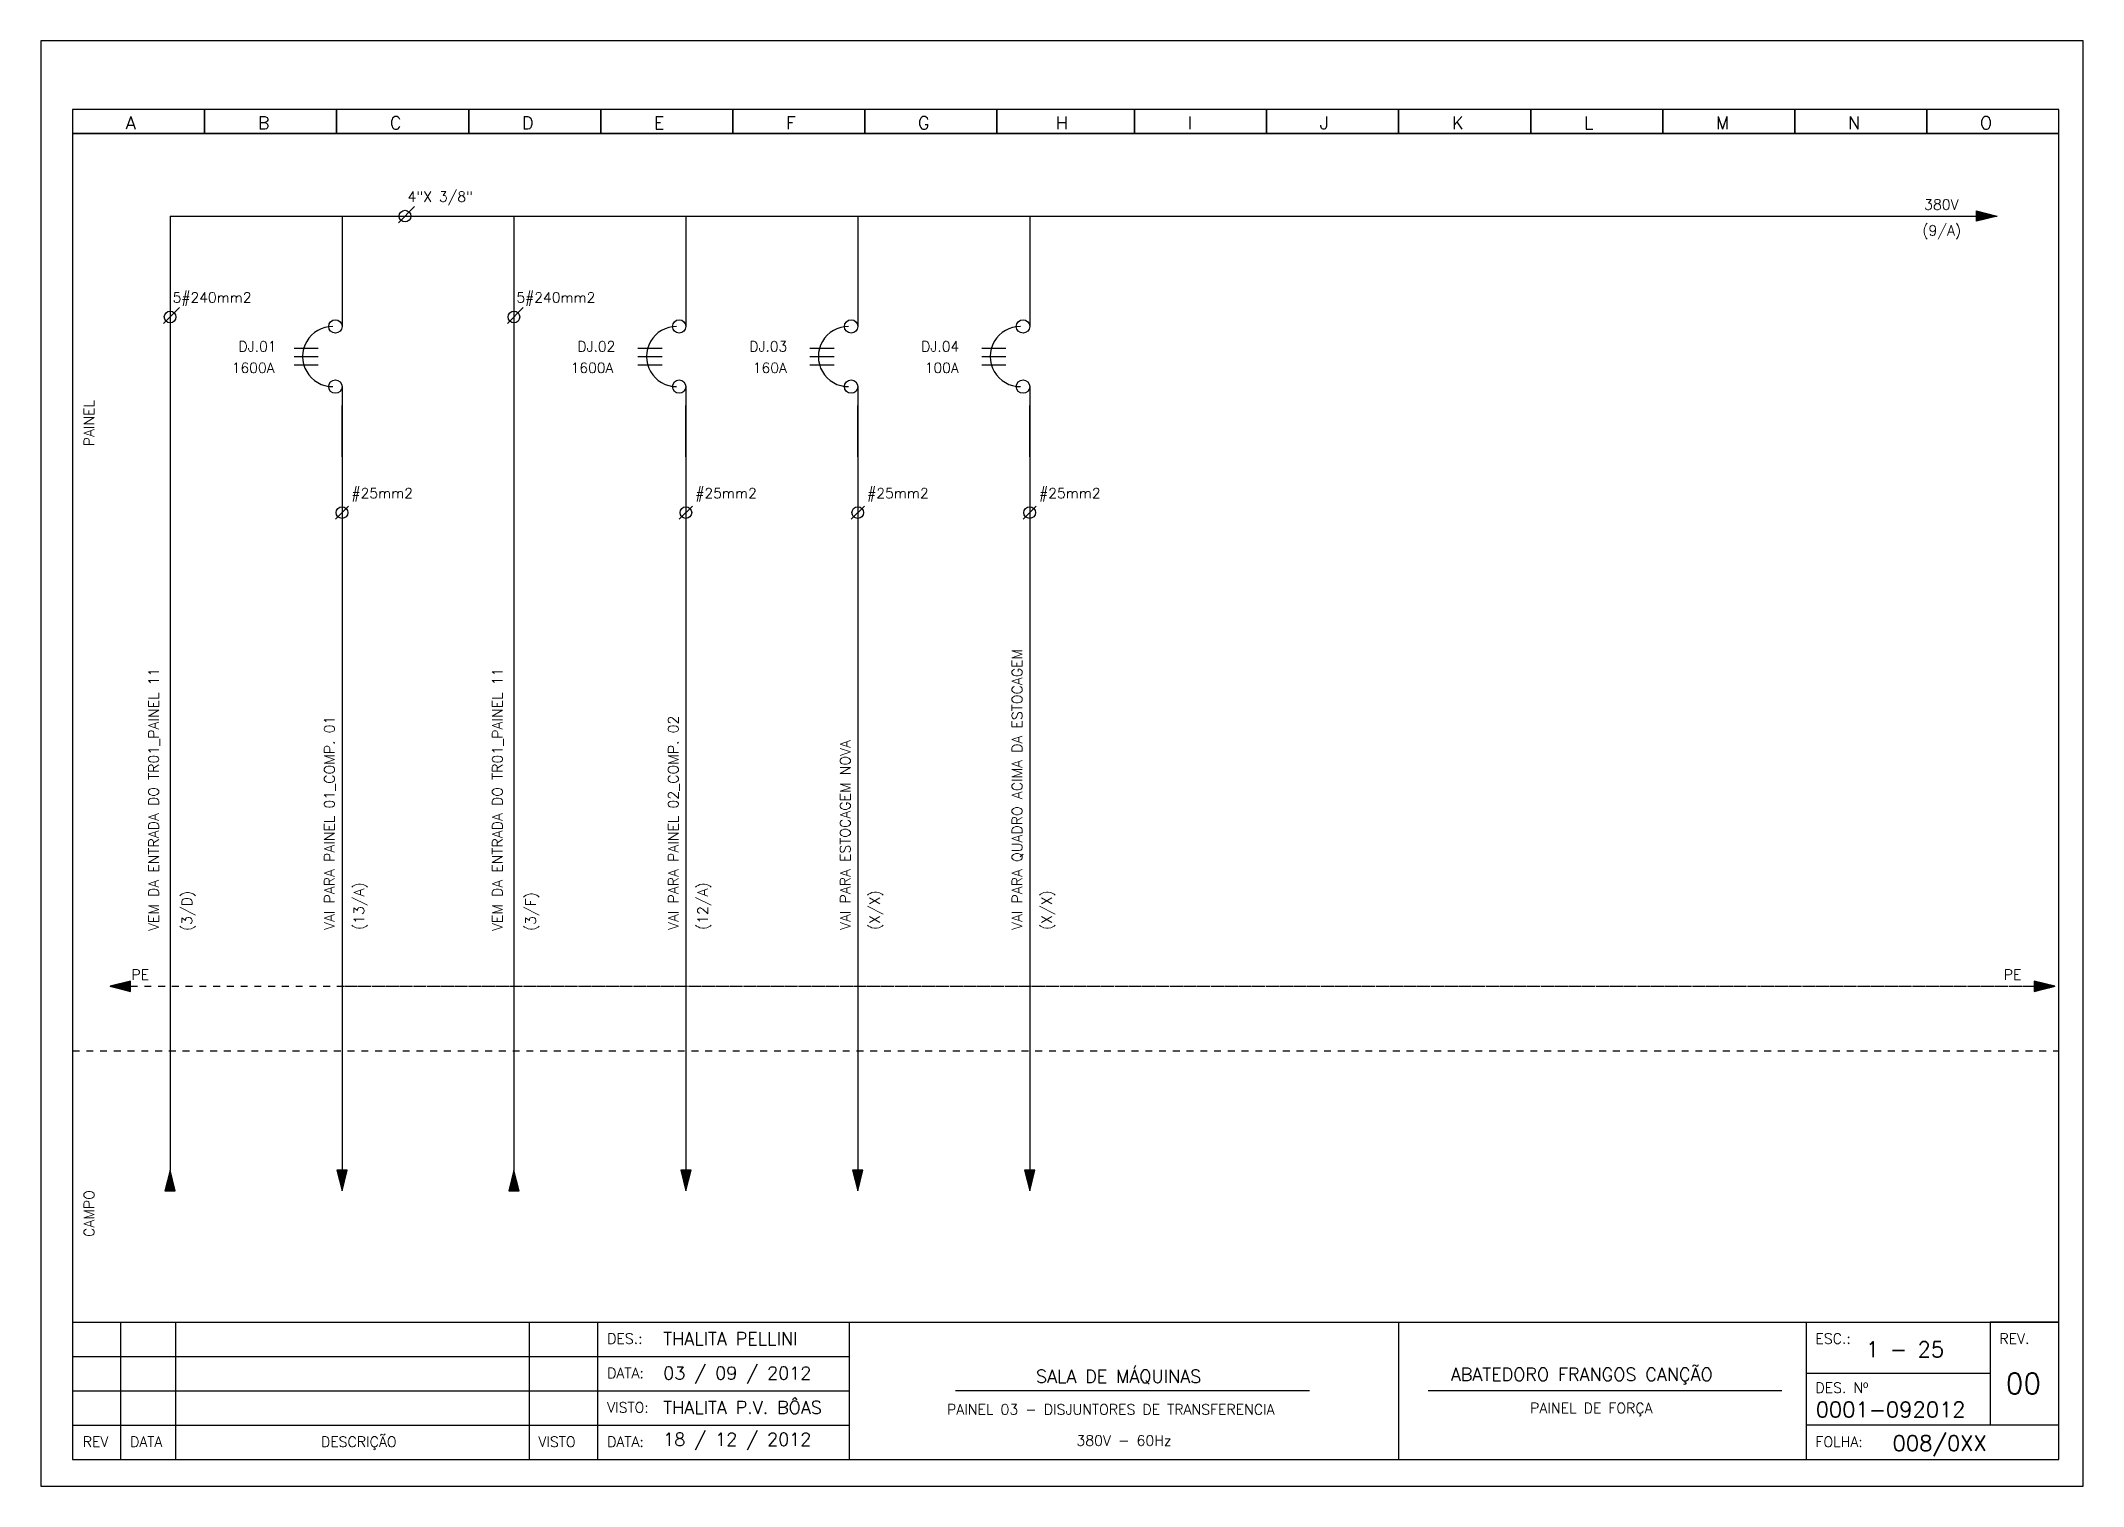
# Model space of a CAD drawing. Header units: millimetres. Extents: x 1974 to 2560, y 1429 to 1567.
# Drawn here: x 2003.81 to 2033.51, y 1470.58 to 1491.61 of the extents above; entities that cross this region are included whole.
import ezdxf

# ---------------------------------------------------------------- set-up
doc = ezdxf.new("R2010")
doc.units = ezdxf.units.MM
for name, pattern in [('DASHDOT2', [0.5, 0.25, -0.125, 0, -0.125]), ('DASHED', [0.75, 0.5, -0.25]), ('HIDDEN2', [0.1875, 0.125, -0.0625])]:
    doc.linetypes.add(name, pattern=pattern)
for name, color, linetype in [('ALIMENTAÇÃO', 6, 'Continuous'), ('CONECTOR_SAK', 2, 'Continuous'), ('DISJUNTOR', 5, 'Continuous'), ('EQUIPAMENTOS', 5, 'Continuous'), ('linhas', 6, 'Continuous'), ('MARGEM', 1, 'Continuous'), ('PAINEL', 7, 'Continuous'), ('soft', 5, 'Continuous'), ('TERRA', 3, 'DASHED'), ('TEXTO', 4, 'Continuous'), ('TEXTO_2', 5, 'Continuous'), ('TIMBRE', 7, 'Continuous')]:
    doc.layers.add(name, color=color, linetype=linetype)
doc.styles.add('REGUA60', font='romans.shx', dxfattribs={"height": 2})
doc.styles.add('ROMANC', font='romanc.shx', dxfattribs={"height": 0.55})
doc.styles.add('ROMANS', font='romans.shx', dxfattribs={"height": 37})

msp = doc.modelspace()

# ---------------------------------------------------------------- texts
at = {"style": 'ROMANS'}
for s, p in [('ESC.:', (2029.613, 1472.655)), ('REV.', (2032.289, 1472.655)), ('DES. Nº', (2029.613, 1471.942)), ('PAINEL 03 - DISJUNTORES DE TRANSFERENCIA', (2016.984, 1471.625)), ('PAINEL DE FORÇA', (2025.464, 1471.646)), ('380V - 60Hz', (2018.866, 1471.173)), ('FOLHA:', (2029.613, 1471.155))]:
    msp.add_text(s, height=0.15, dxfattribs=at).set_placement(p)
at = {"layer": 'TEXTO', "style": 'ROMANS'}
for s, height, p in [('A', 0.188, (2005.041, 1490.322)), ('B', 0.188, (2006.961, 1490.322)), ('C', 0.188, (2008.881, 1490.322)), ('D', 0.188, (2010.801, 1490.322)), ('E', 0.188, (2012.721, 1490.322)), ('F', 0.188, (2014.641, 1490.322)), ('G', 0.188, (2016.561, 1490.322)), ('H', 0.188, (2018.565, 1490.322)), ('I', 0.188, (2020.485, 1490.322)), ('J', 0.188, (2022.405, 1490.322)), ('K', 0.188, (2024.325, 1490.322)), ('L', 0.188, (2026.245, 1490.322)), ('M', 0.188, (2028.165, 1490.322)), ('N', 0.188, (2030.085, 1490.322)), ('O', 0.188, (2032.005, 1490.322)), ('4"X 3/8"', 0.148, (2009.139, 1489.269)), ('380V', 0.15, (2031.193, 1489.153)), ('(9/A)', 0.15, (2031.167, 1488.776)), ('5#240mm2', 0.148, (2005.722, 1487.802)), ('5#240mm2', 0.148, (2010.722, 1487.802)), ('DJ.01', 0.148, (2006.681, 1487.09)), ('DJ.02', 0.148, (2011.609, 1487.09)), ('DJ.03', 0.148, (2014.109, 1487.09)), ('DJ.04', 0.148, (2016.609, 1487.09)), ('1600A', 0.148, (2006.583, 1486.779)), ('1600A', 0.148, (2011.51, 1486.779)), ('160A', 0.148, (2014.16, 1486.779)), ('100A', 0.148, (2016.66, 1486.779)), ('#25mm2', 0.148, (2008.323, 1484.955)), ('#25mm2', 0.148, (2013.323, 1484.955)), ('#25mm2', 0.148, (2015.823, 1484.955)), ('#25mm2', 0.148, (2018.323, 1484.955)), ('PE', 0.15, (2005.124, 1477.95)), ('PE', 0.15, (2032.351, 1477.95)), ('THALITA PELLINI', 0.1875, (2012.857, 1472.635)), ('03 / 09 / 2012', 0.1875, (2012.857, 1472.135)), ('THALITA P.V. BÔAS', 0.1875, (2012.857, 1471.635)), ('18 / 12 / 2012', 0.1875, (2012.857, 1471.172))]:
    msp.add_text(s, height=height, dxfattribs=at).set_placement(p)
at = {"layer": 'TEXTO', "style": 'REGUA60'}
for s, p in [('PAINEL', (2004.582, 1485.71)), ('VAI PARA QUADRO ACIMA DA ESTOCAGEM', (2018.078, 1478.674)), ('VEM DA ENTRADA DO TR01_PAINEL 11', (2005.521, 1478.659)), ('VEM DA ENTRADA DO TR01_PAINEL 11', (2010.521, 1478.659)), ('VAI PARA PAINEL 01_COMP. 01 ', (2008.078, 1478.674)), ('VAI PARA PAINEL 02_COMP. 02', (2013.078, 1478.674)), ('VAI PARA ESTOCAGEM NOVA', (2015.578, 1478.674)), ('(3/D)', (2006.005, 1478.659)), ('(13/A)', (2008.506, 1478.674)), ('(3/F)', (2011.005, 1478.659)), ('(12/A)', (2013.506, 1478.674)), ('(X/X)', (2016.007, 1478.674)), ('(X/X)', (2018.507, 1478.674)), ('CAMPO', (2004.582, 1474.209))]:
    msp.add_text(s, height=0.15, rotation=90, dxfattribs=at).set_placement(p)
at = {"layer": 'TEXTO', "color": 150, "style": 'ROMANS'}
for s, height, p in [('DES.:', 0.15, (2012.042, 1472.655)), ('1 - 25', 0.225, (2030.347, 1472.462)), ('DATA:', 0.15, (2012.042, 1472.155)), ('00', 0.3, (2032.38, 1471.928)), ('VISTO:', 0.15, (2012.042, 1471.655)), ('0001-092012', 0.225, (2029.617, 1471.586)), ('DESCRIÇÃO', 0.15, (2007.88, 1471.155)), ('008/0XX', 0.225, (2030.736, 1471.096)), ('REV', 0.15, (2004.416, 1471.155)), ('DATA', 0.15, (2005.104, 1471.155)), ('VISTO', 0.15, (2011.042, 1471.155)), ('DATA:', 0.15, (2012.042, 1471.155))]:
    msp.add_text(s, height=height, dxfattribs=at).set_placement(p)
at = {"layer": 'TEXTO_2', "style": 'ROMANC'}
for s, p in [('SALA DE MÁQUINAS', (2018.278, 1472.088)), ('ABATEDORO FRANGOS CANÇÃO', (2024.31, 1472.116))]:
    msp.add_text(s, height=0.1875, dxfattribs=at).set_placement(p)

# ---------------------------------------------------------------- hatches: boundary and pattern name
at = {"layer": 'EQUIPAMENTOS'}
for points in [[(2031.956, 1488.984), (2032.256, 1489.059), (2031.956, 1489.134)], [(2005.761, 1474.882), (2005.686, 1475.182), (2005.611, 1474.882)], [(2005.761, 1474.882), (2005.686, 1475.182), (2005.611, 1474.882)], [(2008.111, 1475.182), (2008.186, 1474.882), (2008.261, 1475.182)], [(2010.761, 1474.882), (2010.686, 1475.182), (2010.611, 1474.882)], [(2010.761, 1474.882), (2010.686, 1475.182), (2010.611, 1474.882)], [(2013.111, 1475.182), (2013.186, 1474.882), (2013.261, 1475.182)], [(2015.611, 1475.182), (2015.686, 1474.882), (2015.761, 1475.182)], [(2018.111, 1475.182), (2018.186, 1474.882), (2018.261, 1475.182)]]:
    msp.add_hatch(color=256, dxfattribs=at).paths.add_polyline_path(points)
at = {"layer": 'TERRA'}
h = msp.add_hatch(dxfattribs=at)
h.set_pattern_fill('ANSI31', color=256, scale=0.004, angle=180, style=0)
h.set_pattern_definition([(225, (2062.0663817, 1526.47584864), (0.0003535533906, -0.0003535533906), [])])
h.paths.add_polyline_path([(2004.812, 1477.856), (2005.112, 1477.856), (2005.112, 1477.931)])
h.paths.add_polyline_path([(2005.112, 1477.781), (2005.112, 1477.856), (2004.812, 1477.856)])
h = msp.add_hatch(dxfattribs=at)
h.set_pattern_fill('ANSI31', color=256, scale=0.004, style=0)
h.set_pattern_definition([(45, (1975.8419275, 1429.2362611), (-0.0003535533906, 0.0003535533906), [])])
h.paths.add_polyline_path([(2033.096, 1477.856), (2032.796, 1477.856), (2032.796, 1477.781)])
h.paths.add_polyline_path([(2032.796, 1477.931), (2032.796, 1477.856), (2033.096, 1477.856)])

# ---------------------------------------------------------------- linework, layer by layer
for p, q in [((2007.488, 1487.14), (2007.841, 1487.14)), ((2012.488, 1487.14), (2012.841, 1487.14)), ((2014.988, 1487.14), (2015.341, 1487.14)), ((2017.488, 1487.14), (2017.841, 1487.14)), ((2007.488, 1487.017), (2007.841, 1487.017)), ((2007.488, 1486.894), (2007.841, 1486.894)), ((2012.488, 1487.017), (2012.841, 1487.017)), ((2012.488, 1486.894), (2012.841, 1486.894)), ((2014.988, 1487.017), (2015.341, 1487.017)), ((2014.988, 1486.894), (2015.341, 1486.894)), ((2017.488, 1487.017), (2017.841, 1487.017)), ((2017.488, 1486.894), (2017.841, 1486.894)), ((2033.152, 1472.972), (2032.152, 1472.972))]:
    msp.add_line(p, q)
at = {"layer": 'ALIMENTAÇÃO', "color": 6}
for p, q in [((2008.186, 1489.059), (2008.186, 1487.455)), ((2013.186, 1489.059), (2013.186, 1487.455)), ((2015.686, 1489.059), (2015.686, 1487.455)), ((2018.186, 1489.059), (2018.186, 1487.455)), ((2008.186, 1486.579), (2008.186, 1475.182)), ((2013.186, 1486.579), (2013.186, 1475.182)), ((2015.686, 1486.579), (2015.686, 1475.182)), ((2018.186, 1486.579), (2018.186, 1475.182))]:
    msp.add_line(p, q, dxfattribs=at)
at = {"layer": 'CONECTOR_SAK'}
for p, q in [((2009.238, 1489.197), (2009.007, 1488.963)), ((2005.822, 1487.73), (2005.591, 1487.496)), ((2010.822, 1487.73), (2010.591, 1487.496)), ((2008.282, 1484.842), (2008.091, 1484.65)), ((2013.282, 1484.842), (2013.091, 1484.65)), ((2015.782, 1484.842), (2015.591, 1484.65)), ((2018.282, 1484.842), (2018.091, 1484.65))]:
    msp.add_line(p, q, dxfattribs=at)
for centre in [(2009.102, 1489.059), (2005.686, 1487.592), (2010.686, 1487.592), (2008.186, 1484.746), (2013.186, 1484.746), (2015.686, 1484.746), (2018.186, 1484.746)]:
    msp.add_circle(centre, 0.0846, dxfattribs=at)
at = {"layer": 'DISJUNTOR'}
for centre in [(2008.089, 1487.455), (2013.089, 1487.455), (2015.589, 1487.455), (2018.089, 1487.455), (2008.089, 1486.579), (2013.089, 1486.579), (2015.589, 1486.579), (2018.089, 1486.579)]:
    msp.add_circle(centre, 0.097, dxfattribs=at)
for centre in [(2008.051, 1487.017), (2013.051, 1487.017), (2015.551, 1487.017), (2018.051, 1487.017)]:
    msp.add_arc(centre, 0.438, 89.8656, 270.134, dxfattribs=at)
at = {"layer": 'EQUIPAMENTOS'}
for p, q in [((2005.686, 1489.059), (2010.686, 1489.059)), ((2005.686, 1489.059), (2010.686, 1489.059)), ((2010.686, 1489.059), (2013.186, 1489.059)), ((2010.686, 1489.059), (2032.256, 1489.059))]:
    msp.add_line(p, q, dxfattribs=at)
for points in [[(2031.956, 1489.134), (2032.256, 1489.059), (2031.956, 1488.984), (2031.956, 1489.134)], [(2005.761, 1474.882), (2005.686, 1475.182), (2005.611, 1474.882), (2005.761, 1474.882)], [(2008.111, 1475.182), (2008.186, 1474.882), (2008.261, 1475.182), (2008.111, 1475.182)], [(2010.761, 1474.882), (2010.686, 1475.182), (2010.611, 1474.882), (2010.761, 1474.882)], [(2013.111, 1475.182), (2013.186, 1474.882), (2013.261, 1475.182), (2013.111, 1475.182)], [(2015.611, 1475.182), (2015.686, 1474.882), (2015.761, 1475.182), (2015.611, 1475.182)], [(2018.111, 1475.182), (2018.186, 1474.882), (2018.261, 1475.182), (2018.111, 1475.182)]]:
    msp.add_lwpolyline(points, dxfattribs=at)
at = {"layer": 'linhas', "color": 6}
for p, q in [((2008.186, 1485.557), (2008.186, 1486.304)), ((2013.186, 1485.557), (2013.186, 1486.304)), ((2015.686, 1485.557), (2015.686, 1486.304)), ((2018.186, 1485.557), (2018.186, 1486.304))]:
    msp.add_line(p, q, dxfattribs=at)
at = {"layer": 'MARGEM', "color": 7}
msp.add_lwpolyline([(2003.806, 1470.584), (2033.506, 1470.584), (2033.506, 1491.609), (2003.806, 1491.609)], close=True, dxfattribs=at)
at = {"layer": 'PAINEL', "color": 12, "linetype": 'HIDDEN2', "ltscale": 0.005}
msp.add_line((2004.268, 1476.916), (2033.152, 1476.916), dxfattribs=at)
at = {"layer": 'soft'}
for p, q in [((2005.686, 1489.059), (2005.686, 1475.182)), ((2010.686, 1489.059), (2010.686, 1475.182))]:
    msp.add_line(p, q, dxfattribs=at)
at = {"layer": 'TERRA', "linetype": 'DASHDOT2', "ltscale": 0.0025}
for p, q in [((2005.112, 1477.856), (2032.796, 1477.856)), ((2005.112, 1477.856), (2032.796, 1477.856)), ((2008.223, 1477.856), (2033.096, 1477.856))]:
    msp.add_line(p, q, dxfattribs=at)
at = {"layer": 'TERRA'}
for points in [[(2005.112, 1477.931), (2004.812, 1477.856), (2005.112, 1477.781), (2005.112, 1477.931)], [(2005.112, 1477.931), (2004.812, 1477.856), (2005.112, 1477.781), (2005.112, 1477.931)], [(2032.796, 1477.781), (2033.096, 1477.856), (2032.796, 1477.931), (2032.796, 1477.781)], [(2032.796, 1477.781), (2033.096, 1477.856), (2032.796, 1477.931), (2032.796, 1477.781)]]:
    msp.add_lwpolyline(points, dxfattribs=at)
at = {"layer": 'TIMBRE', "color": 12}
msp.add_line((2033.152, 1490.609), (2004.268, 1490.609), dxfattribs=at)
at = {"layer": 'TIMBRE'}
for p, q in [((2004.268, 1472.972), (2033.152, 1472.972)), ((2004.968, 1470.972), (2004.968, 1472.972)), ((2005.768, 1470.972), (2005.768, 1472.972)), ((2010.906, 1472.972), (2010.906, 1470.972)), ((2011.906, 1470.972), (2011.906, 1472.972)), ((2015.559, 1472.972), (2015.559, 1470.972)), ((2023.549, 1472.972), (2023.549, 1470.972)), ((2029.477, 1472.972), (2029.477, 1470.972)), ((2032.152, 1472.972), (2032.152, 1471.472)), ((2004.268, 1472.472), (2015.559, 1472.472)), ((2004.268, 1471.972), (2015.559, 1471.972)), ((2022.253, 1471.972), (2017.109, 1471.972)), ((2029.124, 1471.972), (2023.98, 1471.972)), ((2032.152, 1472.222), (2029.477, 1472.222)), ((2004.268, 1471.472), (2015.559, 1471.472)), ((2033.152, 1471.472), (2029.477, 1471.472))]:
    msp.add_line(p, q, dxfattribs=at)
at = {"layer": 'TIMBRE', "color": 12}
for points in [[(2004.268, 1490.259), (2006.188, 1490.259), (2006.188, 1490.609), (2004.268, 1490.609)], [(2006.188, 1490.259), (2008.108, 1490.259), (2008.108, 1490.609), (2006.188, 1490.609)], [(2008.108, 1490.259), (2010.028, 1490.259), (2010.028, 1490.609), (2008.108, 1490.609)], [(2010.028, 1490.259), (2011.948, 1490.259), (2011.948, 1490.609), (2010.028, 1490.609)], [(2011.948, 1490.259), (2013.868, 1490.259), (2013.868, 1490.609), (2011.948, 1490.609)], [(2013.868, 1490.259), (2015.788, 1490.259), (2015.788, 1490.609), (2013.868, 1490.609)], [(2015.788, 1490.259), (2017.708, 1490.259), (2017.708, 1490.609), (2015.788, 1490.609)], [(2017.708, 1490.259), (2019.712, 1490.259), (2019.712, 1490.609), (2017.708, 1490.609)], [(2019.712, 1490.259), (2021.632, 1490.259), (2021.632, 1490.609), (2019.712, 1490.609)], [(2021.632, 1490.259), (2023.552, 1490.259), (2023.552, 1490.609), (2021.632, 1490.609)], [(2023.552, 1490.259), (2025.472, 1490.259), (2025.472, 1490.609), (2023.552, 1490.609)], [(2025.472, 1490.259), (2027.392, 1490.259), (2027.392, 1490.609), (2025.472, 1490.609)], [(2027.392, 1490.259), (2029.312, 1490.259), (2029.312, 1490.609), (2027.392, 1490.609)], [(2029.312, 1490.259), (2031.232, 1490.259), (2031.232, 1490.609), (2029.312, 1490.609)], [(2031.232, 1490.259), (2033.152, 1490.259), (2033.152, 1490.609), (2031.232, 1490.609)], [(2004.268, 1470.972), (2033.152, 1470.972), (2033.152, 1490.259), (2004.268, 1490.259)]]:
    msp.add_lwpolyline(points, close=True, dxfattribs=at)

msp.set_redraw_order([(e.dxf.handle, doc.entitydb.next_handle()) for e in msp.query("TEXT MTEXT ATTDEF DIMENSION ARC_DIMENSION")])  # texts and dimensions are drawn at this point

doc.saveas('drawing.dxf')
